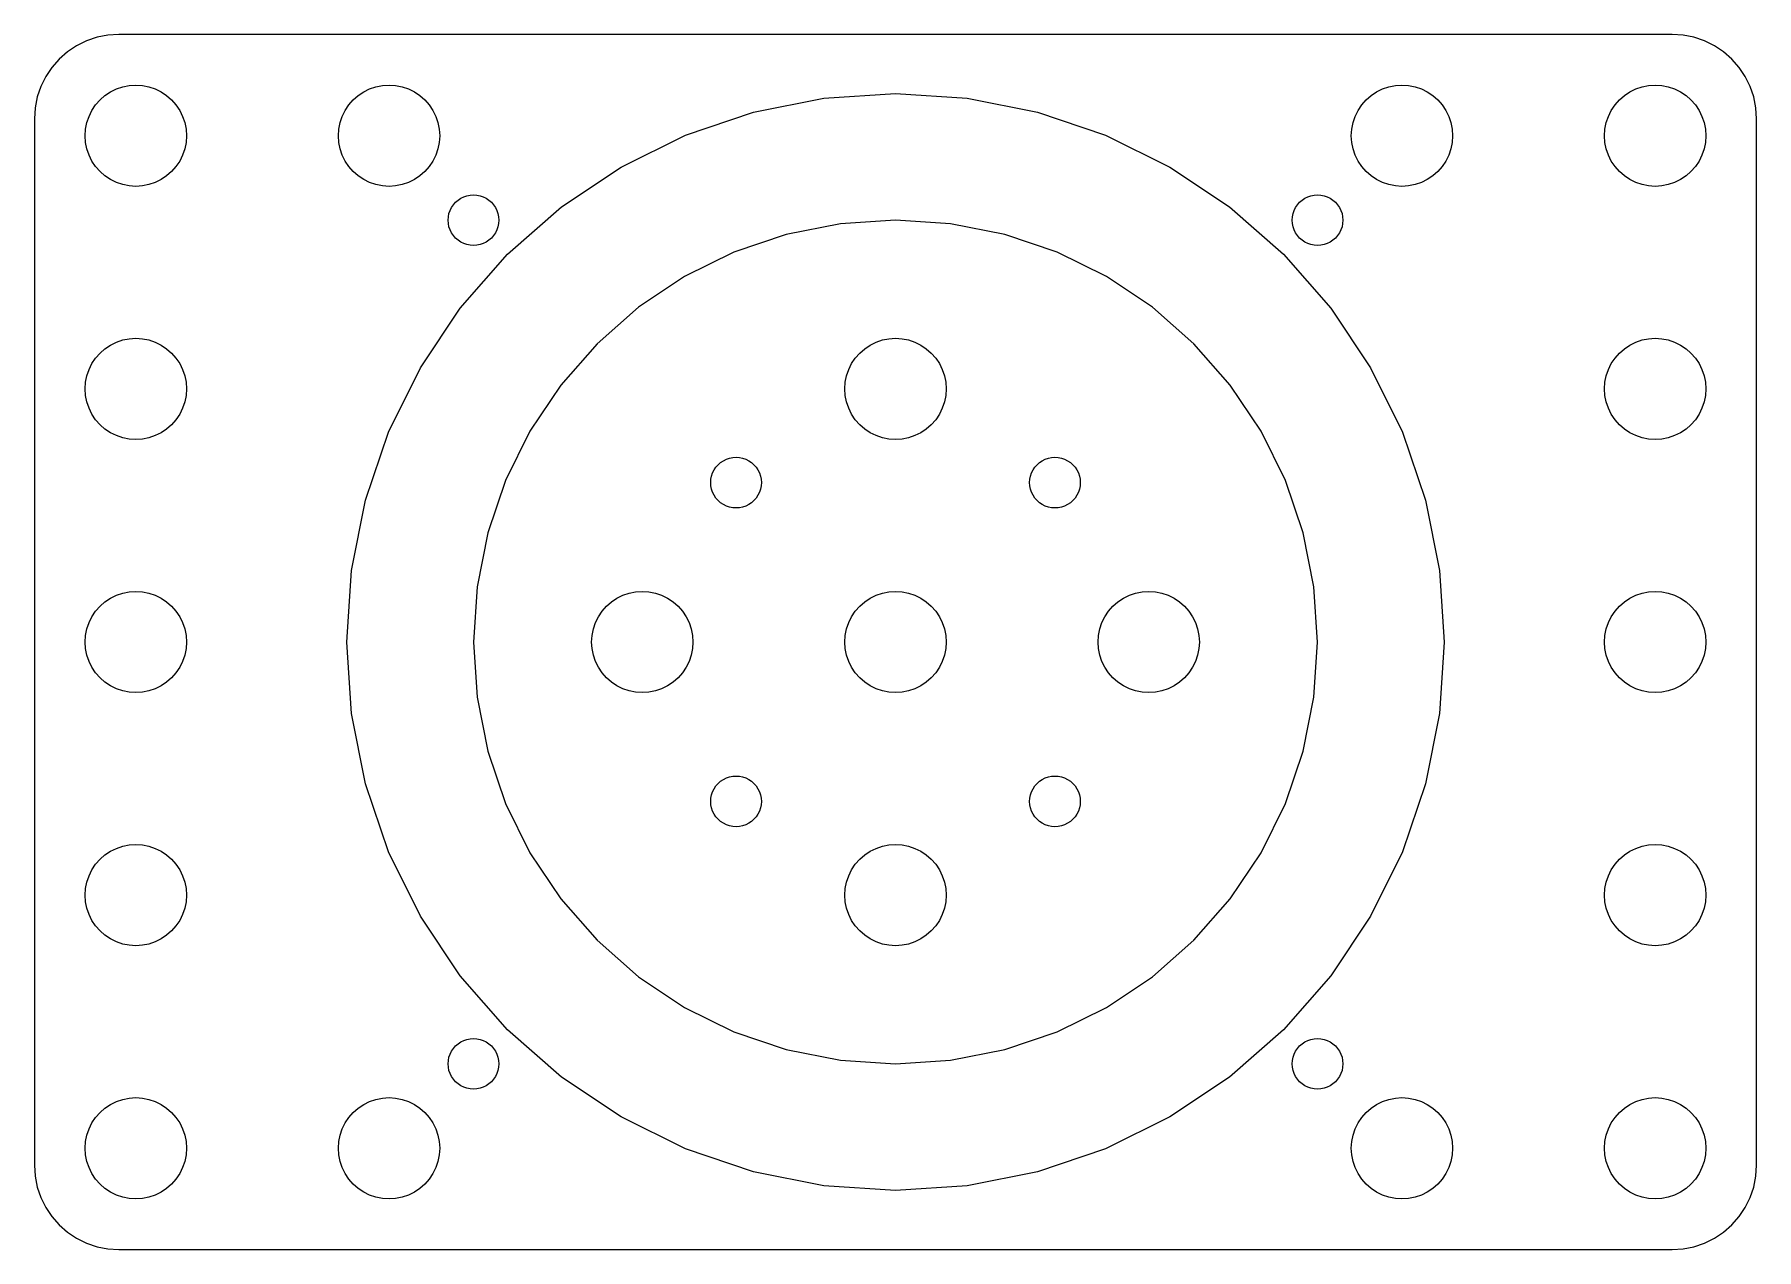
# Model space of a CAD drawing. Header units: metres. Extents: x -51 to 51, y -36 to 36.
import ezdxf

# ---------------------------------------------------------------- set-up
doc = ezdxf.new("R2010")
doc.units = ezdxf.units.M

msp = doc.modelspace()

# ---------------------------------------------------------------- linework, layer by layer
for p, q in [((-47.2991, 35.8346), (-47.9184, 35.6244)), ((-46.6576, 35.9622), (-47.2991, 35.8346)), ((-46.005, 36.005), (-46.6576, 35.9622)), ((46.005, 36.005), (-46.005, 36.005)), ((46.6576, 35.9622), (46.005, 36.005)), ((47.2991, 35.8346), (46.6576, 35.9622)), ((47.9184, 35.6244), (47.2991, 35.8346)), ((-49.0488, 34.9718), (-49.5405, 34.5405)), ((-48.505, 35.3351), (-49.0488, 34.9718)), ((-47.9184, 35.6244), (-48.505, 35.3351)), ((48.505, 35.3351), (47.9184, 35.6244)), ((49.0488, 34.9718), (48.505, 35.3351)), ((49.5405, 34.5405), (49.0488, 34.9718)), ((-49.9718, 34.0488), (-50.3351, 33.505)), ((-49.5405, 34.5405), (-49.9718, 34.0488)), ((49.9718, 34.0488), (49.5405, 34.5405)), ((50.3351, 33.505), (49.9718, 34.0488)), ((-50.6244, 32.9184), (-50.8346, 32.2991)), ((-50.3351, 33.505), (-50.6244, 32.9184)), ((-46.5, 32.5981), (-46.148, 32.7716)), ((-46.148, 32.7716), (-45.7765, 32.8978)), ((-45.7765, 32.8978), (-45.3916, 32.9743)), ((-45.3916, 32.9743), (-45, 33)), ((-45, 33), (-44.6084, 32.9743)), ((-44.6084, 32.9743), (-44.2235, 32.8978)), ((-44.2235, 32.8978), (-43.8519, 32.7716)), ((-43.8519, 32.7716), (-43.5, 32.5981)), ((-31.5, 32.5981), (-31.148, 32.7716)), ((-31.148, 32.7716), (-30.7764, 32.8978)), ((-30.7764, 32.8978), (-30.3916, 32.9743)), ((-30.3916, 32.9743), (-30, 33)), ((-30, 33), (-29.6084, 32.9743)), ((-29.6084, 32.9743), (-29.2235, 32.8978)), ((-29.2235, 32.8978), (-28.8519, 32.7716)), ((-28.8519, 32.7716), (-28.5, 32.5981)), ((28.5, 32.5981), (28.8519, 32.7716)), ((28.8519, 32.7716), (29.2235, 32.8978)), ((29.2235, 32.8978), (29.6084, 32.9743)), ((29.6084, 32.9743), (30, 33)), ((30, 33), (30.3916, 32.9743)), ((30.3916, 32.9743), (30.7764, 32.8978)), ((30.7764, 32.8978), (31.148, 32.7716)), ((31.148, 32.7716), (31.5, 32.5981)), ((43.5, 32.5981), (43.8519, 32.7716)), ((43.8519, 32.7716), (44.2235, 32.8978)), ((44.2235, 32.8978), (44.6084, 32.9743)), ((44.6084, 32.9743), (45, 33)), ((45, 33), (45.3916, 32.9743)), ((45.3916, 32.9743), (45.7765, 32.8978)), ((45.7765, 32.8978), (46.148, 32.7716)), ((46.148, 32.7716), (46.5, 32.5981)), ((50.6244, 32.9184), (50.3351, 33.505)), ((50.8346, 32.2991), (50.6244, 32.9184)), ((-50.9622, 31.6576), (-51.005, 31.005)), ((-50.8346, 32.2991), (-50.9622, 31.6576)), ((-47.5981, 31.5), (-47.3801, 31.8263)), ((-47.3801, 31.8263), (-47.1213, 32.1213)), ((-47.1213, 32.1213), (-46.8263, 32.3801)), ((-46.8263, 32.3801), (-46.5, 32.5981)), ((-43.5, 32.5981), (-43.1737, 32.3801)), ((-43.1737, 32.3801), (-42.8787, 32.1213)), ((-42.8787, 32.1213), (-42.6199, 31.8263)), ((-42.6199, 31.8263), (-42.4019, 31.5)), ((-32.5981, 31.5), (-32.3801, 31.8263)), ((-32.3801, 31.8263), (-32.1213, 32.1213)), ((-32.1213, 32.1213), (-31.8263, 32.3801)), ((-31.8263, 32.3801), (-31.5, 32.5981)), ((-28.5, 32.5981), (-28.1737, 32.3801)), ((-28.1737, 32.3801), (-27.8787, 32.1213)), ((-27.8787, 32.1213), (-27.6199, 31.8263)), ((-27.6199, 31.8263), (-27.4019, 31.5)), ((-8.41161, 31.3926), (-4.2421, 32.222)), ((-4.2421, 32.222), (0, 32.5)), ((0, 32.5), (4.2421, 32.222)), ((4.2421, 32.222), (8.41161, 31.3926)), ((27.4019, 31.5), (27.6199, 31.8263)), ((27.6199, 31.8263), (27.8787, 32.1213)), ((27.8787, 32.1213), (28.1737, 32.3801)), ((28.1737, 32.3801), (28.5, 32.5981)), ((31.5, 32.5981), (31.8263, 32.3801)), ((31.8263, 32.3801), (32.1213, 32.1213)), ((32.1213, 32.1213), (32.3801, 31.8263)), ((32.3801, 31.8263), (32.5981, 31.5)), ((42.4019, 31.5), (42.6199, 31.8263)), ((42.6199, 31.8263), (42.8787, 32.1213)), ((42.8787, 32.1213), (43.1737, 32.3801)), ((43.1737, 32.3801), (43.5, 32.5981)), ((46.5, 32.5981), (46.8263, 32.3801)), ((46.8263, 32.3801), (47.1213, 32.1213)), ((47.1213, 32.1213), (47.3801, 31.8263)), ((47.3801, 31.8263), (47.5981, 31.5)), ((50.9622, 31.6576), (50.8346, 32.2991)), ((51.005, 31.005), (50.9622, 31.6576)), ((-51.005, 31.005), (-51.005, -31.005)), ((-47.9743, 30.3916), (-47.8978, 30.7764)), ((-47.8978, 30.7764), (-47.7716, 31.148)), ((-47.7716, 31.148), (-47.5981, 31.5)), ((-42.4019, 31.5), (-42.2284, 31.148)), ((-42.2284, 31.148), (-42.1022, 30.7764)), ((-42.1022, 30.7764), (-42.0257, 30.3916)), ((-32.9743, 30.3916), (-32.8978, 30.7764)), ((-32.8978, 30.7764), (-32.7716, 31.148)), ((-32.7716, 31.148), (-32.5981, 31.5)), ((-27.4019, 31.5), (-27.2283, 31.148)), ((-27.2283, 31.148), (-27.1022, 30.7764)), ((-27.1022, 30.7764), (-27.0257, 30.3916)), ((-12.4372, 30.0261), (-8.41161, 31.3926)), ((8.41161, 31.3926), (12.4372, 30.0261)), ((27.0257, 30.3916), (27.1022, 30.7764)), ((27.1022, 30.7764), (27.2283, 31.148)), ((27.2283, 31.148), (27.4019, 31.5)), ((32.5981, 31.5), (32.7716, 31.148)), ((32.7716, 31.148), (32.8978, 30.7764)), ((32.8978, 30.7764), (32.9743, 30.3916)), ((42.0257, 30.3916), (42.1022, 30.7764)), ((42.1022, 30.7764), (42.2284, 31.148)), ((42.2284, 31.148), (42.4019, 31.5)), ((47.5981, 31.5), (47.7716, 31.148)), ((47.7716, 31.148), (47.8978, 30.7764)), ((47.8978, 30.7764), (47.9743, 30.3916)), ((51.005, -31.005), (51.005, 31.005)), ((-48, 30), (-47.9743, 30.3916)), ((-47.9743, 29.6084), (-48, 30)), ((-47.8978, 29.2235), (-47.9743, 29.6084)), ((-42.0257, 29.6084), (-42.1022, 29.2235)), ((-42.0257, 30.3916), (-42, 30)), ((-42, 30), (-42.0257, 29.6084)), ((-33, 30), (-32.9743, 30.3916)), ((-32.9743, 29.6084), (-33, 30)), ((-32.8978, 29.2235), (-32.9743, 29.6084)), ((-27.0257, 29.6084), (-27.1022, 29.2235)), ((-27.0257, 30.3916), (-27, 30)), ((-27, 30), (-27.0257, 29.6084)), ((-16.25, 28.1458), (-12.4372, 30.0261)), ((12.4372, 30.0261), (16.25, 28.1458)), ((27, 30), (27.0257, 30.3916)), ((27.0257, 29.6084), (27, 30)), ((27.1022, 29.2235), (27.0257, 29.6084)), ((32.9743, 29.6084), (32.8978, 29.2235)), ((32.9743, 30.3916), (33, 30)), ((33, 30), (32.9743, 29.6084)), ((42, 30), (42.0257, 30.3916)), ((42.0257, 29.6084), (42, 30)), ((42.1022, 29.2235), (42.0257, 29.6084)), ((47.9743, 29.6084), (47.8978, 29.2235)), ((47.9743, 30.3916), (48, 30)), ((48, 30), (47.9743, 29.6084)), ((-47.7716, 28.8519), (-47.8978, 29.2235)), ((-47.5981, 28.5), (-47.7716, 28.8519)), ((-42.2284, 28.8519), (-42.4019, 28.5)), ((-42.1022, 29.2235), (-42.2284, 28.8519)), ((-32.7716, 28.8519), (-32.8978, 29.2235)), ((-32.5981, 28.5), (-32.7716, 28.8519)), ((-27.2283, 28.8519), (-27.4019, 28.5)), ((-27.1022, 29.2235), (-27.2283, 28.8519)), ((27.2283, 28.8519), (27.1022, 29.2235)), ((27.4019, 28.5), (27.2283, 28.8519)), ((32.7716, 28.8519), (32.5981, 28.5)), ((32.8978, 29.2235), (32.7716, 28.8519)), ((42.2284, 28.8519), (42.1022, 29.2235)), ((42.4019, 28.5), (42.2284, 28.8519)), ((47.7716, 28.8519), (47.5981, 28.5)), ((47.8978, 29.2235), (47.7716, 28.8519)), ((-47.3801, 28.1737), (-47.5981, 28.5)), ((-47.1213, 27.8787), (-47.3801, 28.1737)), ((-46.8263, 27.6199), (-47.1213, 27.8787)), ((-46.5, 27.4019), (-46.8263, 27.6199)), ((-43.1737, 27.6199), (-43.5, 27.4019)), ((-42.8787, 27.8787), (-43.1737, 27.6199)), ((-42.6199, 28.1737), (-42.8787, 27.8787)), ((-42.4019, 28.5), (-42.6199, 28.1737)), ((-32.3801, 28.1737), (-32.5981, 28.5)), ((-32.1213, 27.8787), (-32.3801, 28.1737)), ((-31.8263, 27.6199), (-32.1213, 27.8787)), ((-31.5, 27.4019), (-31.8263, 27.6199)), ((-28.1737, 27.6199), (-28.5, 27.4019)), ((-27.8787, 27.8787), (-28.1737, 27.6199)), ((-27.6199, 28.1737), (-27.8787, 27.8787)), ((-27.4019, 28.5), (-27.6199, 28.1737)), ((-19.7847, 25.784), (-16.25, 28.1458)), ((16.25, 28.1458), (19.7847, 25.784)), ((27.6199, 28.1737), (27.4019, 28.5)), ((27.8787, 27.8787), (27.6199, 28.1737)), ((28.1737, 27.6199), (27.8787, 27.8787)), ((28.5, 27.4019), (28.1737, 27.6199)), ((31.8263, 27.6199), (31.5, 27.4019)), ((32.1213, 27.8787), (31.8263, 27.6199)), ((32.3801, 28.1737), (32.1213, 27.8787)), ((32.5981, 28.5), (32.3801, 28.1737)), ((42.6199, 28.1737), (42.4019, 28.5)), ((42.8787, 27.8787), (42.6199, 28.1737)), ((43.1737, 27.6199), (42.8787, 27.8787)), ((43.5, 27.4019), (43.1737, 27.6199)), ((46.8263, 27.6199), (46.5, 27.4019)), ((47.1213, 27.8787), (46.8263, 27.6199)), ((47.3801, 28.1737), (47.1213, 27.8787)), ((47.5981, 28.5), (47.3801, 28.1737)), ((-46.148, 27.2283), (-46.5, 27.4019)), ((-45.7765, 27.1022), (-46.148, 27.2283)), ((-45.3916, 27.0257), (-45.7765, 27.1022)), ((-45, 27), (-45.3916, 27.0257)), ((-44.6084, 27.0257), (-45, 27)), ((-44.2235, 27.1022), (-44.6084, 27.0257)), ((-43.8519, 27.2283), (-44.2235, 27.1022)), ((-43.5, 27.4019), (-43.8519, 27.2283)), ((-31.148, 27.2283), (-31.5, 27.4019)), ((-30.7764, 27.1022), (-31.148, 27.2283)), ((-30.3916, 27.0257), (-30.7764, 27.1022)), ((-30, 27), (-30.3916, 27.0257)), ((-29.6084, 27.0257), (-30, 27)), ((-29.2235, 27.1022), (-29.6084, 27.0257)), ((-28.8519, 27.2283), (-29.2235, 27.1022)), ((-28.5, 27.4019), (-28.8519, 27.2283)), ((28.8519, 27.2283), (28.5, 27.4019)), ((29.2235, 27.1022), (28.8519, 27.2283)), ((29.6084, 27.0257), (29.2235, 27.1022)), ((30, 27), (29.6084, 27.0257)), ((30.3916, 27.0257), (30, 27)), ((30.7764, 27.1022), (30.3916, 27.0257)), ((31.148, 27.2283), (30.7764, 27.1022)), ((31.5, 27.4019), (31.148, 27.2283)), ((43.8519, 27.2283), (43.5, 27.4019)), ((44.2235, 27.1022), (43.8519, 27.2283)), ((44.6084, 27.0257), (44.2235, 27.1022)), ((45, 27), (44.6084, 27.0257)), ((45.3916, 27.0257), (45, 27)), ((45.7765, 27.1022), (45.3916, 27.0257)), ((46.148, 27.2283), (45.7765, 27.1022)), ((46.5, 27.4019), (46.148, 27.2283)), ((-26.4489, 25.3882), (-26.3858, 25.574)), ((-26.3858, 25.574), (-26.299, 25.75)), ((-26.299, 25.75), (-26.19, 25.9131)), ((-26.19, 25.9131), (-26.0607, 26.0607)), ((-26.0607, 26.0607), (-25.9131, 26.19)), ((-25.9131, 26.19), (-25.75, 26.299)), ((-25.75, 26.299), (-25.574, 26.3858)), ((-25.574, 26.3858), (-25.3882, 26.4489)), ((-25.3882, 26.4489), (-25.1958, 26.4872)), ((-25.1958, 26.4872), (-25, 26.5)), ((-25, 26.5), (-24.8042, 26.4872)), ((-24.8042, 26.4872), (-24.6118, 26.4489)), ((-24.6118, 26.4489), (-24.426, 26.3858)), ((-24.426, 26.3858), (-24.25, 26.299)), ((-24.25, 26.299), (-24.0869, 26.19)), ((-24.0869, 26.19), (-23.9393, 26.0607)), ((-23.9393, 26.0607), (-23.81, 25.9131)), ((-23.81, 25.9131), (-23.701, 25.75)), ((-23.701, 25.75), (-23.6142, 25.574)), ((-23.6142, 25.574), (-23.5511, 25.3882)), ((-22.981, 22.981), (-19.7847, 25.784)), ((19.7847, 25.784), (22.981, 22.981)), ((23.5511, 25.3882), (23.6142, 25.574)), ((23.6142, 25.574), (23.701, 25.75)), ((23.701, 25.75), (23.81, 25.9131)), ((23.81, 25.9131), (23.9393, 26.0607)), ((23.9393, 26.0607), (24.0869, 26.19)), ((24.0869, 26.19), (24.25, 26.299)), ((24.25, 26.299), (24.426, 26.3858)), ((24.426, 26.3858), (24.6118, 26.4489)), ((24.6118, 26.4489), (24.8042, 26.4872)), ((24.8042, 26.4872), (25, 26.5)), ((25, 26.5), (25.1958, 26.4872)), ((25.1958, 26.4872), (25.3882, 26.4489)), ((25.3882, 26.4489), (25.574, 26.3858)), ((25.574, 26.3858), (25.75, 26.299)), ((25.75, 26.299), (25.9131, 26.19)), ((25.9131, 26.19), (26.0607, 26.0607)), ((26.0607, 26.0607), (26.19, 25.9131)), ((26.19, 25.9131), (26.299, 25.75)), ((26.299, 25.75), (26.3858, 25.574)), ((26.3858, 25.574), (26.4489, 25.3882)), ((-26.5, 25), (-26.4872, 25.1958)), ((-26.4872, 24.8042), (-26.5, 25)), ((-26.4872, 25.1958), (-26.4489, 25.3882)), ((-26.4489, 24.6118), (-26.4872, 24.8042)), ((-26.3858, 24.426), (-26.4489, 24.6118)), ((-23.5511, 24.6118), (-23.6142, 24.426)), ((-23.5511, 25.3882), (-23.5128, 25.1958)), ((-23.5128, 24.8042), (-23.5511, 24.6118)), ((-23.5128, 25.1958), (-23.5, 25)), ((-23.5, 25), (-23.5128, 24.8042)), ((-3.26315, 24.7861), (-6.47047, 24.1481)), ((0, 25), (-3.26315, 24.7861)), ((3.26315, 24.7861), (0, 25)), ((6.47047, 24.1481), (3.26315, 24.7861)), ((23.5, 25), (23.5128, 25.1958)), ((23.5128, 24.8042), (23.5, 25)), ((23.5128, 25.1958), (23.5511, 25.3882)), ((23.5511, 24.6118), (23.5128, 24.8042)), ((23.6142, 24.426), (23.5511, 24.6118)), ((26.4489, 24.6118), (26.3858, 24.426)), ((26.4489, 25.3882), (26.4872, 25.1958)), ((26.4872, 24.8042), (26.4489, 24.6118)), ((26.4872, 25.1958), (26.5, 25)), ((26.5, 25), (26.4872, 24.8042)), ((-26.299, 24.25), (-26.3858, 24.426)), ((-26.19, 24.0869), (-26.299, 24.25)), ((-26.0607, 23.9393), (-26.19, 24.0869)), ((-25.9131, 23.81), (-26.0607, 23.9393)), ((-25.75, 23.701), (-25.9131, 23.81)), ((-25.574, 23.6142), (-25.75, 23.701)), ((-25.3882, 23.5511), (-25.574, 23.6142)), ((-25.1958, 23.5128), (-25.3882, 23.5511)), ((-25, 23.5), (-25.1958, 23.5128)), ((-24.8042, 23.5128), (-25, 23.5)), ((-24.6118, 23.5511), (-24.8042, 23.5128)), ((-24.426, 23.6142), (-24.6118, 23.5511)), ((-24.25, 23.701), (-24.426, 23.6142)), ((-24.0869, 23.81), (-24.25, 23.701)), ((-23.9393, 23.9393), (-24.0869, 23.81)), ((-23.81, 24.0869), (-23.9393, 23.9393)), ((-23.701, 24.25), (-23.81, 24.0869)), ((-23.6142, 24.426), (-23.701, 24.25)), ((-6.47047, 24.1481), (-9.56708, 23.097)), ((9.56708, 23.097), (6.47047, 24.1481)), ((23.701, 24.25), (23.6142, 24.426)), ((23.81, 24.0869), (23.701, 24.25)), ((23.9393, 23.9393), (23.81, 24.0869)), ((24.0869, 23.81), (23.9393, 23.9393)), ((24.25, 23.701), (24.0869, 23.81)), ((24.426, 23.6142), (24.25, 23.701)), ((24.6118, 23.5511), (24.426, 23.6142)), ((24.8042, 23.5128), (24.6118, 23.5511)), ((25, 23.5), (24.8042, 23.5128)), ((25.1958, 23.5128), (25, 23.5)), ((25.3882, 23.5511), (25.1958, 23.5128)), ((25.574, 23.6142), (25.3882, 23.5511)), ((25.75, 23.701), (25.574, 23.6142)), ((25.9131, 23.81), (25.75, 23.701)), ((26.0607, 23.9393), (25.9131, 23.81)), ((26.19, 24.0869), (26.0607, 23.9393)), ((26.299, 24.25), (26.19, 24.0869)), ((26.3858, 24.426), (26.299, 24.25)), ((-25.784, 19.7847), (-22.981, 22.981)), ((-9.56708, 23.097), (-12.5, 21.6506)), ((12.5, 21.6506), (9.56708, 23.097)), ((22.981, 22.981), (25.784, 19.7847)), ((-12.5, 21.6506), (-15.219, 19.8338)), ((15.219, 19.8338), (12.5, 21.6506)), ((-28.1458, 16.25), (-25.784, 19.7847)), ((-15.219, 19.8338), (-17.6777, 17.6777)), ((17.6777, 17.6777), (15.219, 19.8338)), ((25.784, 19.7847), (28.1458, 16.25)), ((-47.1213, 17.1213), (-46.8263, 17.3801)), ((-46.8263, 17.3801), (-46.5, 17.5981)), ((-46.5, 17.5981), (-46.148, 17.7716)), ((-46.148, 17.7716), (-45.7765, 17.8978)), ((-45.7765, 17.8978), (-45.3916, 17.9743)), ((-45.3916, 17.9743), (-45, 18)), ((-45, 18), (-44.6084, 17.9743)), ((-44.6084, 17.9743), (-44.2235, 17.8978)), ((-44.2235, 17.8978), (-43.8519, 17.7716)), ((-43.8519, 17.7716), (-43.5, 17.5981)), ((-43.5, 17.5981), (-43.1737, 17.3801)), ((-43.1737, 17.3801), (-42.8787, 17.1213)), ((-17.6777, 17.6777), (-19.8338, 15.219)), ((-2.12131, 17.1213), (-1.82628, 17.3801)), ((-1.82628, 17.3801), (-1.5, 17.5981)), ((-1.5, 17.5981), (-1.14804, 17.7716)), ((-1.14804, 17.7716), (-0.776443, 17.8978)), ((-0.776443, 17.8978), (-0.391571, 17.9743)), ((-0.391571, 17.9743), (0, 18)), ((0, 18), (0.391571, 17.9743)), ((0.391571, 17.9743), (0.776443, 17.8978)), ((0.776443, 17.8978), (1.14804, 17.7716)), ((1.14804, 17.7716), (1.5, 17.5981)), ((1.5, 17.5981), (1.82628, 17.3801)), ((1.82628, 17.3801), (2.12131, 17.1213)), ((19.8338, 15.219), (17.6777, 17.6777)), ((42.8787, 17.1213), (43.1737, 17.3801)), ((43.1737, 17.3801), (43.5, 17.5981)), ((43.5, 17.5981), (43.8519, 17.7716)), ((43.8519, 17.7716), (44.2235, 17.8978)), ((44.2235, 17.8978), (44.6084, 17.9743)), ((44.6084, 17.9743), (45, 18)), ((45, 18), (45.3916, 17.9743)), ((45.3916, 17.9743), (45.7765, 17.8978)), ((45.7765, 17.8978), (46.148, 17.7716)), ((46.148, 17.7716), (46.5, 17.5981)), ((46.5, 17.5981), (46.8263, 17.3801)), ((46.8263, 17.3801), (47.1213, 17.1213)), ((-47.7716, 16.148), (-47.5981, 16.5)), ((-47.5981, 16.5), (-47.3801, 16.8263)), ((-47.3801, 16.8263), (-47.1213, 17.1213)), ((-42.8787, 17.1213), (-42.6199, 16.8263)), ((-42.6199, 16.8263), (-42.4019, 16.5)), ((-42.4019, 16.5), (-42.2284, 16.148)), ((-2.77164, 16.148), (-2.59807, 16.5)), ((-2.59807, 16.5), (-2.38005, 16.8263)), ((-2.38005, 16.8263), (-2.12131, 17.1213)), ((2.12131, 17.1213), (2.38005, 16.8263)), ((2.38005, 16.8263), (2.59807, 16.5)), ((2.59807, 16.5), (2.77164, 16.148)), ((42.2284, 16.148), (42.4019, 16.5)), ((42.4019, 16.5), (42.6199, 16.8263)), ((42.6199, 16.8263), (42.8787, 17.1213)), ((47.1213, 17.1213), (47.3801, 16.8263)), ((47.3801, 16.8263), (47.5981, 16.5)), ((47.5981, 16.5), (47.7716, 16.148)), ((-48, 15), (-47.9743, 15.3916)), ((-47.9743, 15.3916), (-47.8978, 15.7764)), ((-47.8978, 15.7764), (-47.7716, 16.148)), ((-42.2284, 16.148), (-42.1022, 15.7764)), ((-42.1022, 15.7764), (-42.0257, 15.3916)), ((-42.0257, 15.3916), (-42, 15)), ((-30.0261, 12.4372), (-28.1458, 16.25)), ((-3, 15), (-2.97432, 15.3916)), ((-2.97432, 15.3916), (-2.89777, 15.7764)), ((-2.89777, 15.7764), (-2.77164, 16.148)), ((2.77164, 16.148), (2.89777, 15.7764)), ((2.89777, 15.7764), (2.97432, 15.3916)), ((2.97432, 15.3916), (3, 15)), ((28.1458, 16.25), (30.0261, 12.4372)), ((42, 15), (42.0257, 15.3916)), ((42.0257, 15.3916), (42.1022, 15.7764)), ((42.1022, 15.7764), (42.2284, 16.148)), ((47.7716, 16.148), (47.8978, 15.7764)), ((47.8978, 15.7764), (47.9743, 15.3916)), ((47.9743, 15.3916), (48, 15)), ((-47.9743, 14.6084), (-48, 15)), ((-47.8978, 14.2235), (-47.9743, 14.6084)), ((-42.0257, 14.6084), (-42.1022, 14.2235)), ((-42, 15), (-42.0257, 14.6084)), ((-19.8338, 15.219), (-21.6506, 12.5)), ((-2.97432, 14.6084), (-3, 15)), ((-2.89777, 14.2235), (-2.97432, 14.6084)), ((2.97432, 14.6084), (2.89777, 14.2235)), ((3, 15), (2.97432, 14.6084)), ((21.6506, 12.5), (19.8338, 15.219)), ((42.0257, 14.6084), (42, 15)), ((42.1022, 14.2235), (42.0257, 14.6084)), ((47.9743, 14.6084), (47.8978, 14.2235)), ((48, 15), (47.9743, 14.6084)), ((-47.7716, 13.8519), (-47.8978, 14.2235)), ((-47.5981, 13.5), (-47.7716, 13.8519)), ((-47.3801, 13.1737), (-47.5981, 13.5)), ((-42.4019, 13.5), (-42.6199, 13.1737)), ((-42.2284, 13.8519), (-42.4019, 13.5)), ((-42.1022, 14.2235), (-42.2284, 13.8519)), ((-2.77164, 13.8519), (-2.89777, 14.2235)), ((-2.59807, 13.5), (-2.77164, 13.8519)), ((-2.38005, 13.1737), (-2.59807, 13.5)), ((2.59807, 13.5), (2.38005, 13.1737)), ((2.77164, 13.8519), (2.59807, 13.5)), ((2.89777, 14.2235), (2.77164, 13.8519)), ((42.2284, 13.8519), (42.1022, 14.2235)), ((42.4019, 13.5), (42.2284, 13.8519)), ((42.6199, 13.1737), (42.4019, 13.5)), ((47.5981, 13.5), (47.3801, 13.1737)), ((47.7716, 13.8519), (47.5981, 13.5)), ((47.8978, 14.2235), (47.7716, 13.8519)), ((-47.1213, 12.8787), (-47.3801, 13.1737)), ((-46.8263, 12.6199), (-47.1213, 12.8787)), ((-46.5, 12.4019), (-46.8263, 12.6199)), ((-46.148, 12.2283), (-46.5, 12.4019)), ((-43.5, 12.4019), (-43.8519, 12.2283)), ((-43.1737, 12.6199), (-43.5, 12.4019)), ((-42.8787, 12.8787), (-43.1737, 12.6199)), ((-42.6199, 13.1737), (-42.8787, 12.8787)), ((-31.3926, 8.41161), (-30.0261, 12.4372)), ((-21.6506, 12.5), (-23.097, 9.56708)), ((-2.12131, 12.8787), (-2.38005, 13.1737)), ((-1.82628, 12.6199), (-2.12131, 12.8787)), ((-1.5, 12.4019), (-1.82628, 12.6199)), ((-1.14804, 12.2283), (-1.5, 12.4019)), ((1.5, 12.4019), (1.14804, 12.2283)), ((1.82628, 12.6199), (1.5, 12.4019)), ((2.12131, 12.8787), (1.82628, 12.6199)), ((2.38005, 13.1737), (2.12131, 12.8787)), ((23.097, 9.56708), (21.6506, 12.5)), ((30.0261, 12.4372), (31.3926, 8.41161)), ((42.8787, 12.8787), (42.6199, 13.1737)), ((43.1737, 12.6199), (42.8787, 12.8787)), ((43.5, 12.4019), (43.1737, 12.6199)), ((43.8519, 12.2283), (43.5, 12.4019)), ((46.5, 12.4019), (46.148, 12.2283)), ((46.8263, 12.6199), (46.5, 12.4019)), ((47.1213, 12.8787), (46.8263, 12.6199)), ((47.3801, 13.1737), (47.1213, 12.8787)), ((-45.7765, 12.1022), (-46.148, 12.2283)), ((-45.3916, 12.0257), (-45.7765, 12.1022)), ((-45, 12), (-45.3916, 12.0257)), ((-44.6084, 12.0257), (-45, 12)), ((-44.2235, 12.1022), (-44.6084, 12.0257)), ((-43.8519, 12.2283), (-44.2235, 12.1022)), ((-0.776443, 12.1022), (-1.14804, 12.2283)), ((-0.391571, 12.0257), (-0.776443, 12.1022)), ((0, 12), (-0.391571, 12.0257)), ((0.391571, 12.0257), (0, 12)), ((0.776443, 12.1022), (0.391571, 12.0257)), ((1.14804, 12.2283), (0.776443, 12.1022)), ((44.2235, 12.1022), (43.8519, 12.2283)), ((44.6084, 12.0257), (44.2235, 12.1022)), ((45, 12), (44.6084, 12.0257)), ((45.3916, 12.0257), (45, 12)), ((45.7765, 12.1022), (45.3916, 12.0257)), ((46.148, 12.2283), (45.7765, 12.1022)), ((-10.744, 10.195), (-10.635, 10.3581)), ((-10.635, 10.3581), (-10.5056, 10.5056)), ((-10.5056, 10.5056), (-10.3581, 10.635)), ((-10.3581, 10.635), (-10.195, 10.744)), ((-10.195, 10.744), (-10.019, 10.8308)), ((-10.019, 10.8308), (-9.83322, 10.8939)), ((-9.83322, 10.8939), (-9.64078, 10.9322)), ((-9.64078, 10.9322), (-9.44499, 10.945)), ((-9.44499, 10.945), (-9.24921, 10.9322)), ((-9.24921, 10.9322), (-9.05676, 10.8939)), ((-9.05676, 10.8939), (-8.87097, 10.8308)), ((-8.87097, 10.8308), (-8.69499, 10.744)), ((-8.69499, 10.744), (-8.53185, 10.635)), ((-8.53185, 10.635), (-8.38434, 10.5056)), ((-8.38434, 10.5056), (-8.25496, 10.3581)), ((-8.25496, 10.3581), (-8.14595, 10.195)), ((8.14595, 10.195), (8.25496, 10.3581)), ((8.25496, 10.3581), (8.38434, 10.5056)), ((8.38434, 10.5056), (8.53185, 10.635)), ((8.53185, 10.635), (8.69499, 10.744)), ((8.69499, 10.744), (8.87097, 10.8308)), ((8.87097, 10.8308), (9.05676, 10.8939)), ((9.05676, 10.8939), (9.24921, 10.9322)), ((9.24921, 10.9322), (9.44499, 10.945)), ((9.44499, 10.945), (9.64078, 10.9322)), ((9.64078, 10.9322), (9.83322, 10.8939)), ((9.83322, 10.8939), (10.019, 10.8308)), ((10.019, 10.8308), (10.195, 10.744)), ((10.195, 10.744), (10.3581, 10.635)), ((10.3581, 10.635), (10.5056, 10.5056)), ((10.5056, 10.5056), (10.635, 10.3581)), ((10.635, 10.3581), (10.744, 10.195)), ((-23.097, 9.56708), (-24.1481, 6.47047)), ((-10.945, 9.44499), (-10.9322, 9.64078)), ((-10.9322, 9.24921), (-10.945, 9.44499)), ((-10.9322, 9.64078), (-10.8939, 9.83322)), ((-10.8939, 9.05676), (-10.9322, 9.24921)), ((-10.8939, 9.83322), (-10.8308, 10.019)), ((-10.8308, 10.019), (-10.744, 10.195)), ((-8.14595, 10.195), (-8.05917, 10.019)), ((-8.05917, 10.019), (-7.99611, 9.83322)), ((-7.99611, 9.83322), (-7.95782, 9.64078)), ((-7.95782, 9.24921), (-7.99611, 9.05676)), ((-7.95782, 9.64078), (-7.94499, 9.44499)), ((-7.94499, 9.44499), (-7.95782, 9.24921)), ((7.94499, 9.44499), (7.95782, 9.64078)), ((7.95782, 9.24921), (7.94499, 9.44499)), ((7.95782, 9.64078), (7.99611, 9.83322)), ((7.99611, 9.05676), (7.95782, 9.24921)), ((7.99611, 9.83322), (8.05917, 10.019)), ((8.05917, 10.019), (8.14595, 10.195)), ((10.744, 10.195), (10.8308, 10.019)), ((10.8308, 10.019), (10.8939, 9.83322)), ((10.8939, 9.83322), (10.9322, 9.64078)), ((10.9322, 9.24921), (10.8939, 9.05676)), ((10.9322, 9.64078), (10.945, 9.44499)), ((10.945, 9.44499), (10.9322, 9.24921)), ((24.1481, 6.47047), (23.097, 9.56708)), ((-32.222, 4.2421), (-31.3926, 8.41161)), ((-10.8308, 8.87097), (-10.8939, 9.05676)), ((-10.744, 8.69499), (-10.8308, 8.87097)), ((-10.635, 8.53185), (-10.744, 8.69499)), ((-10.5056, 8.38434), (-10.635, 8.53185)), ((-10.3581, 8.25496), (-10.5056, 8.38434)), ((-10.195, 8.14595), (-10.3581, 8.25496)), ((-8.53185, 8.25496), (-8.69499, 8.14595)), ((-8.38434, 8.38434), (-8.53185, 8.25496)), ((-8.25496, 8.53185), (-8.38434, 8.38434)), ((-8.14595, 8.69499), (-8.25496, 8.53185)), ((-8.05917, 8.87097), (-8.14595, 8.69499)), ((-7.99611, 9.05676), (-8.05917, 8.87097)), ((8.05917, 8.87097), (7.99611, 9.05676)), ((8.14595, 8.69499), (8.05917, 8.87097)), ((8.25496, 8.53185), (8.14595, 8.69499)), ((8.38434, 8.38434), (8.25496, 8.53185)), ((8.53185, 8.25496), (8.38434, 8.38434)), ((8.69499, 8.14595), (8.53185, 8.25496)), ((10.3581, 8.25496), (10.195, 8.14595)), ((10.5056, 8.38434), (10.3581, 8.25496)), ((10.635, 8.53185), (10.5056, 8.38434)), ((10.744, 8.69499), (10.635, 8.53185)), ((10.8308, 8.87097), (10.744, 8.69499)), ((10.8939, 9.05676), (10.8308, 8.87097)), ((31.3926, 8.41161), (32.222, 4.2421)), ((-10.019, 8.05917), (-10.195, 8.14595)), ((-9.83322, 7.99611), (-10.019, 8.05917)), ((-9.64078, 7.95782), (-9.83322, 7.99611)), ((-9.44499, 7.94499), (-9.64078, 7.95782)), ((-9.24921, 7.95782), (-9.44499, 7.94499)), ((-9.05676, 7.99611), (-9.24921, 7.95782)), ((-8.87097, 8.05917), (-9.05676, 7.99611)), ((-8.69499, 8.14595), (-8.87097, 8.05917)), ((8.87097, 8.05917), (8.69499, 8.14595)), ((9.05676, 7.99611), (8.87097, 8.05917)), ((9.24921, 7.95782), (9.05676, 7.99611)), ((9.44499, 7.94499), (9.24921, 7.95782)), ((9.64078, 7.95782), (9.44499, 7.94499)), ((9.83322, 7.99611), (9.64078, 7.95782)), ((10.019, 8.05917), (9.83322, 7.99611)), ((10.195, 8.14595), (10.019, 8.05917)), ((-24.1481, 6.47047), (-24.7861, 3.26315)), ((24.7861, 3.26315), (24.1481, 6.47047)), ((-32.5, 0), (-32.222, 4.2421)), ((32.222, 4.2421), (32.5, 0)), ((-24.7861, 3.26315), (-25, 0)), ((25, 0), (24.7861, 3.26315)), ((-47.3801, 1.82628), (-47.1213, 2.12131)), ((-47.1213, 2.12131), (-46.8263, 2.38005)), ((-46.8263, 2.38005), (-46.5, 2.59807)), ((-46.5, 2.59807), (-46.148, 2.77164)), ((-46.148, 2.77164), (-45.7765, 2.89777)), ((-45.7765, 2.89777), (-45.3916, 2.97432)), ((-45.3916, 2.97432), (-45, 3)), ((-45, 3), (-44.6084, 2.97432)), ((-44.6084, 2.97432), (-44.2235, 2.89777)), ((-44.2235, 2.89777), (-43.8519, 2.77164)), ((-43.8519, 2.77164), (-43.5, 2.59807)), ((-43.5, 2.59807), (-43.1737, 2.38005)), ((-43.1737, 2.38005), (-42.8787, 2.12131)), ((-42.8787, 2.12131), (-42.6199, 1.82628)), ((-17.3801, 1.82628), (-17.1213, 2.12131)), ((-17.1213, 2.12131), (-16.8263, 2.38005)), ((-16.8263, 2.38005), (-16.5, 2.59807)), ((-16.5, 2.59807), (-16.148, 2.77164)), ((-16.148, 2.77164), (-15.7764, 2.89777)), ((-15.7764, 2.89777), (-15.3916, 2.97432)), ((-15.3916, 2.97432), (-15, 3)), ((-15, 3), (-14.6084, 2.97432)), ((-14.6084, 2.97432), (-14.2235, 2.89777)), ((-14.2235, 2.89777), (-13.8519, 2.77164)), ((-13.8519, 2.77164), (-13.5, 2.59807)), ((-13.5, 2.59807), (-13.1737, 2.38005)), ((-13.1737, 2.38005), (-12.8787, 2.12131)), ((-12.8787, 2.12131), (-12.6199, 1.82628)), ((-2.38005, 1.82628), (-2.12131, 2.12131)), ((-2.12131, 2.12131), (-1.82628, 2.38005)), ((-1.82628, 2.38005), (-1.5, 2.59807)), ((-1.5, 2.59807), (-1.14804, 2.77164)), ((-1.14804, 2.77164), (-0.776443, 2.89777)), ((-0.776443, 2.89777), (-0.391571, 2.97432)), ((-0.391571, 2.97432), (0, 3)), ((0, 3), (0.391571, 2.97432)), ((0.391571, 2.97432), (0.776443, 2.89777)), ((0.776443, 2.89777), (1.14804, 2.77164)), ((1.14804, 2.77164), (1.5, 2.59807)), ((1.5, 2.59807), (1.82628, 2.38005)), ((1.82628, 2.38005), (2.12131, 2.12131)), ((2.12131, 2.12131), (2.38005, 1.82628)), ((12.6199, 1.82628), (12.8787, 2.12131)), ((12.8787, 2.12131), (13.1737, 2.38005)), ((13.1737, 2.38005), (13.5, 2.59807)), ((13.5, 2.59807), (13.8519, 2.77164)), ((13.8519, 2.77164), (14.2235, 2.89777)), ((14.2235, 2.89777), (14.6084, 2.97432)), ((14.6084, 2.97432), (15, 3)), ((15, 3), (15.3916, 2.97432)), ((15.3916, 2.97432), (15.7764, 2.89777)), ((15.7764, 2.89777), (16.148, 2.77164)), ((16.148, 2.77164), (16.5, 2.59807)), ((16.5, 2.59807), (16.8263, 2.38005)), ((16.8263, 2.38005), (17.1213, 2.12131)), ((17.1213, 2.12131), (17.3801, 1.82628)), ((42.6199, 1.82628), (42.8787, 2.12131)), ((42.8787, 2.12131), (43.1737, 2.38005)), ((43.1737, 2.38005), (43.5, 2.59807)), ((43.5, 2.59807), (43.8519, 2.77164)), ((43.8519, 2.77164), (44.2235, 2.89777)), ((44.2235, 2.89777), (44.6084, 2.97432)), ((44.6084, 2.97432), (45, 3)), ((45, 3), (45.3916, 2.97432)), ((45.3916, 2.97432), (45.7765, 2.89777)), ((45.7765, 2.89777), (46.148, 2.77164)), ((46.148, 2.77164), (46.5, 2.59807)), ((46.5, 2.59807), (46.8263, 2.38005)), ((46.8263, 2.38005), (47.1213, 2.12131)), ((47.1213, 2.12131), (47.3801, 1.82628)), ((-47.8978, 0.776443), (-47.7716, 1.14804)), ((-47.7716, 1.14804), (-47.5981, 1.5)), ((-47.5981, 1.5), (-47.3801, 1.82628)), ((-42.6199, 1.82628), (-42.4019, 1.5)), ((-42.4019, 1.5), (-42.2284, 1.14804)), ((-42.2284, 1.14804), (-42.1022, 0.776443)), ((-17.8978, 0.776443), (-17.7716, 1.14804)), ((-17.7716, 1.14804), (-17.5981, 1.5)), ((-17.5981, 1.5), (-17.3801, 1.82628)), ((-12.6199, 1.82628), (-12.4019, 1.5)), ((-12.4019, 1.5), (-12.2283, 1.14804)), ((-12.2283, 1.14804), (-12.1022, 0.776443)), ((-2.89777, 0.776443), (-2.77164, 1.14804)), ((-2.77164, 1.14804), (-2.59807, 1.5)), ((-2.59807, 1.5), (-2.38005, 1.82628)), ((2.38005, 1.82628), (2.59807, 1.5)), ((2.59807, 1.5), (2.77164, 1.14804)), ((2.77164, 1.14804), (2.89777, 0.776443)), ((12.1022, 0.776443), (12.2283, 1.14804)), ((12.2283, 1.14804), (12.4019, 1.5)), ((12.4019, 1.5), (12.6199, 1.82628)), ((17.3801, 1.82628), (17.5981, 1.5)), ((17.5981, 1.5), (17.7716, 1.14804)), ((17.7716, 1.14804), (17.8978, 0.776443)), ((42.1022, 0.776443), (42.2284, 1.14804)), ((42.2284, 1.14804), (42.4019, 1.5)), ((42.4019, 1.5), (42.6199, 1.82628)), ((47.3801, 1.82628), (47.5981, 1.5)), ((47.5981, 1.5), (47.7716, 1.14804)), ((47.7716, 1.14804), (47.8978, 0.776443)), ((-48, 0), (-47.9743, 0.391571)), ((-47.9743, -0.391571), (-48, 0)), ((-47.9743, 0.391571), (-47.8978, 0.776443)), ((-42.1022, 0.776443), (-42.0257, 0.391571)), ((-42.0257, 0.391571), (-42, 0)), ((-42, 0), (-42.0257, -0.391571)), ((-32.222, -4.2421), (-32.5, 0)), ((-25, 0), (-24.7861, -3.26315)), ((-18, 0), (-17.9743, 0.391571)), ((-17.9743, -0.391571), (-18, 0)), ((-17.9743, 0.391571), (-17.8978, 0.776443)), ((-12.1022, 0.776443), (-12.0257, 0.391571)), ((-12.0257, 0.391571), (-12, 0)), ((-12, 0), (-12.0257, -0.391571)), ((-3, 0), (-2.97432, 0.391571)), ((-2.97432, -0.391571), (-3, 0)), ((-2.97432, 0.391571), (-2.89777, 0.776443)), ((2.89777, 0.776443), (2.97432, 0.391571)), ((2.97432, 0.391571), (3, 0)), ((3, 0), (2.97432, -0.391571)), ((12, 0), (12.0257, 0.391571)), ((12.0257, -0.391571), (12, 0)), ((12.0257, 0.391571), (12.1022, 0.776443)), ((17.8978, 0.776443), (17.9743, 0.391571)), ((17.9743, 0.391571), (18, 0)), ((18, 0), (17.9743, -0.391571)), ((24.7861, -3.26315), (25, 0)), ((32.5, 0), (32.222, -4.2421)), ((42, 0), (42.0257, 0.391571)), ((42.0257, -0.391571), (42, 0)), ((42.0257, 0.391571), (42.1022, 0.776443)), ((47.8978, 0.776443), (47.9743, 0.391571)), ((47.9743, 0.391571), (48, 0)), ((48, 0), (47.9743, -0.391571)), ((-47.8978, -0.776443), (-47.9743, -0.391571)), ((-47.7716, -1.14804), (-47.8978, -0.776443)), ((-42.1022, -0.776443), (-42.2284, -1.14804)), ((-42.0257, -0.391571), (-42.1022, -0.776443)), ((-17.8978, -0.776443), (-17.9743, -0.391571)), ((-17.7716, -1.14804), (-17.8978, -0.776443)), ((-12.1022, -0.776443), (-12.2283, -1.14804)), ((-12.0257, -0.391571), (-12.1022, -0.776443)), ((-2.89777, -0.776443), (-2.97432, -0.391571)), ((-2.77164, -1.14804), (-2.89777, -0.776443)), ((2.89777, -0.776443), (2.77164, -1.14804)), ((2.97432, -0.391571), (2.89777, -0.776443)), ((12.1022, -0.776443), (12.0257, -0.391571)), ((12.2283, -1.14804), (12.1022, -0.776443)), ((17.8978, -0.776443), (17.7716, -1.14804)), ((17.9743, -0.391571), (17.8978, -0.776443)), ((42.1022, -0.776443), (42.0257, -0.391571)), ((42.2284, -1.14804), (42.1022, -0.776443)), ((47.8978, -0.776443), (47.7716, -1.14804)), ((47.9743, -0.391571), (47.8978, -0.776443)), ((-47.5981, -1.5), (-47.7716, -1.14804)), ((-47.3801, -1.82628), (-47.5981, -1.5)), ((-47.1213, -2.12131), (-47.3801, -1.82628)), ((-42.6199, -1.82628), (-42.8787, -2.12131)), ((-42.4019, -1.5), (-42.6199, -1.82628)), ((-42.2284, -1.14804), (-42.4019, -1.5)), ((-17.5981, -1.5), (-17.7716, -1.14804)), ((-17.3801, -1.82628), (-17.5981, -1.5)), ((-17.1213, -2.12131), (-17.3801, -1.82628)), ((-12.6199, -1.82628), (-12.8787, -2.12131)), ((-12.4019, -1.5), (-12.6199, -1.82628)), ((-12.2283, -1.14804), (-12.4019, -1.5)), ((-2.59807, -1.5), (-2.77164, -1.14804)), ((-2.38005, -1.82628), (-2.59807, -1.5)), ((-2.12131, -2.12131), (-2.38005, -1.82628)), ((2.38005, -1.82628), (2.12131, -2.12131)), ((2.59807, -1.5), (2.38005, -1.82628)), ((2.77164, -1.14804), (2.59807, -1.5)), ((12.4019, -1.5), (12.2283, -1.14804)), ((12.6199, -1.82628), (12.4019, -1.5)), ((12.8787, -2.12131), (12.6199, -1.82628)), ((17.3801, -1.82628), (17.1213, -2.12131)), ((17.5981, -1.5), (17.3801, -1.82628)), ((17.7716, -1.14804), (17.5981, -1.5)), ((42.4019, -1.5), (42.2284, -1.14804)), ((42.6199, -1.82628), (42.4019, -1.5)), ((42.8787, -2.12131), (42.6199, -1.82628)), ((47.3801, -1.82628), (47.1213, -2.12131)), ((47.5981, -1.5), (47.3801, -1.82628)), ((47.7716, -1.14804), (47.5981, -1.5)), ((-46.8263, -2.38005), (-47.1213, -2.12131)), ((-46.5, -2.59807), (-46.8263, -2.38005)), ((-46.148, -2.77164), (-46.5, -2.59807)), ((-45.7765, -2.89777), (-46.148, -2.77164)), ((-45.3916, -2.97432), (-45.7765, -2.89777)), ((-45, -3), (-45.3916, -2.97432)), ((-44.6084, -2.97432), (-45, -3)), ((-44.2235, -2.89777), (-44.6084, -2.97432)), ((-43.8519, -2.77164), (-44.2235, -2.89777)), ((-43.5, -2.59807), (-43.8519, -2.77164)), ((-43.1737, -2.38005), (-43.5, -2.59807)), ((-42.8787, -2.12131), (-43.1737, -2.38005)), ((-16.8263, -2.38005), (-17.1213, -2.12131)), ((-16.5, -2.59807), (-16.8263, -2.38005)), ((-16.148, -2.77164), (-16.5, -2.59807)), ((-15.7764, -2.89777), (-16.148, -2.77164)), ((-15.3916, -2.97432), (-15.7764, -2.89777)), ((-15, -3), (-15.3916, -2.97432)), ((-14.6084, -2.97432), (-15, -3)), ((-14.2235, -2.89777), (-14.6084, -2.97432)), ((-13.8519, -2.77164), (-14.2235, -2.89777)), ((-13.5, -2.59807), (-13.8519, -2.77164)), ((-13.1737, -2.38005), (-13.5, -2.59807)), ((-12.8787, -2.12131), (-13.1737, -2.38005)), ((-1.82628, -2.38005), (-2.12131, -2.12131)), ((-1.5, -2.59807), (-1.82628, -2.38005)), ((-1.14804, -2.77164), (-1.5, -2.59807)), ((-0.776443, -2.89777), (-1.14804, -2.77164)), ((-0.391571, -2.97432), (-0.776443, -2.89777)), ((0, -3), (-0.391571, -2.97432)), ((0.391571, -2.97432), (0, -3)), ((0.776443, -2.89777), (0.391571, -2.97432)), ((1.14804, -2.77164), (0.776443, -2.89777)), ((1.5, -2.59807), (1.14804, -2.77164)), ((1.82628, -2.38005), (1.5, -2.59807)), ((2.12131, -2.12131), (1.82628, -2.38005)), ((13.1737, -2.38005), (12.8787, -2.12131)), ((13.5, -2.59807), (13.1737, -2.38005)), ((13.8519, -2.77164), (13.5, -2.59807)), ((14.2235, -2.89777), (13.8519, -2.77164)), ((14.6084, -2.97432), (14.2235, -2.89777)), ((15, -3), (14.6084, -2.97432)), ((15.3916, -2.97432), (15, -3)), ((15.7764, -2.89777), (15.3916, -2.97432)), ((16.148, -2.77164), (15.7764, -2.89777)), ((16.5, -2.59807), (16.148, -2.77164)), ((16.8263, -2.38005), (16.5, -2.59807)), ((17.1213, -2.12131), (16.8263, -2.38005)), ((43.1737, -2.38005), (42.8787, -2.12131)), ((43.5, -2.59807), (43.1737, -2.38005)), ((43.8519, -2.77164), (43.5, -2.59807)), ((44.2235, -2.89777), (43.8519, -2.77164)), ((44.6084, -2.97432), (44.2235, -2.89777)), ((45, -3), (44.6084, -2.97432)), ((45.3916, -2.97432), (45, -3)), ((45.7765, -2.89777), (45.3916, -2.97432)), ((46.148, -2.77164), (45.7765, -2.89777)), ((46.5, -2.59807), (46.148, -2.77164)), ((46.8263, -2.38005), (46.5, -2.59807)), ((47.1213, -2.12131), (46.8263, -2.38005)), ((-24.7861, -3.26315), (-24.1481, -6.47047)), ((24.1481, -6.47047), (24.7861, -3.26315)), ((-31.3926, -8.41161), (-32.222, -4.2421)), ((32.222, -4.2421), (31.3926, -8.41161)), ((-24.1481, -6.47047), (-23.097, -9.56708)), ((23.097, -9.56708), (24.1481, -6.47047)), ((-10.3581, -8.25496), (-10.195, -8.14595)), ((-10.195, -8.14595), (-10.019, -8.05917)), ((-10.019, -8.05917), (-9.83322, -7.99611)), ((-9.83322, -7.99611), (-9.64078, -7.95782)), ((-9.64078, -7.95782), (-9.44499, -7.94499)), ((-9.44499, -7.94499), (-9.24921, -7.95782)), ((-9.24921, -7.95782), (-9.05676, -7.99611)), ((-9.05676, -7.99611), (-8.87097, -8.05917)), ((-8.87097, -8.05917), (-8.69499, -8.14595)), ((-8.69499, -8.14595), (-8.53185, -8.25496)), ((8.53185, -8.25496), (8.69499, -8.14595)), ((8.69499, -8.14595), (8.87097, -8.05917)), ((8.87097, -8.05917), (9.05676, -7.99611)), ((9.05676, -7.99611), (9.24921, -7.95782)), ((9.24921, -7.95782), (9.44499, -7.94499)), ((9.44499, -7.94499), (9.64078, -7.95782)), ((9.64078, -7.95782), (9.83322, -7.99611)), ((9.83322, -7.99611), (10.019, -8.05917)), ((10.019, -8.05917), (10.195, -8.14595)), ((10.195, -8.14595), (10.3581, -8.25496)), ((-30.0261, -12.4372), (-31.3926, -8.41161)), ((-10.9322, -9.24921), (-10.8939, -9.05676)), ((-10.8939, -9.05676), (-10.8308, -8.87097)), ((-10.8308, -8.87097), (-10.744, -8.69499)), ((-10.744, -8.69499), (-10.635, -8.53185)), ((-10.635, -8.53185), (-10.5056, -8.38434)), ((-10.5056, -8.38434), (-10.3581, -8.25496)), ((-8.53185, -8.25496), (-8.38434, -8.38434)), ((-8.38434, -8.38434), (-8.25496, -8.53185)), ((-8.25496, -8.53185), (-8.14595, -8.69499)), ((-8.14595, -8.69499), (-8.05917, -8.87097)), ((-8.05917, -8.87097), (-7.99611, -9.05676)), ((-7.99611, -9.05676), (-7.95782, -9.24921)), ((7.95782, -9.24921), (7.99611, -9.05676)), ((7.99611, -9.05676), (8.05917, -8.87097)), ((8.05917, -8.87097), (8.14595, -8.69499)), ((8.14595, -8.69499), (8.25496, -8.53185)), ((8.25496, -8.53185), (8.38434, -8.38434)), ((8.38434, -8.38434), (8.53185, -8.25496)), ((10.3581, -8.25496), (10.5056, -8.38434)), ((10.5056, -8.38434), (10.635, -8.53185)), ((10.635, -8.53185), (10.744, -8.69499)), ((10.744, -8.69499), (10.8308, -8.87097)), ((10.8308, -8.87097), (10.8939, -9.05676)), ((10.8939, -9.05676), (10.9322, -9.24921)), ((31.3926, -8.41161), (30.0261, -12.4372)), ((-23.097, -9.56708), (-21.6506, -12.5)), ((-10.945, -9.44499), (-10.9322, -9.24921)), ((-10.9322, -9.64078), (-10.945, -9.44499)), ((-10.8939, -9.83322), (-10.9322, -9.64078)), ((-10.8308, -10.019), (-10.8939, -9.83322)), ((-10.744, -10.195), (-10.8308, -10.019)), ((-10.635, -10.3581), (-10.744, -10.195)), ((-8.14595, -10.195), (-8.25496, -10.3581)), ((-8.05917, -10.019), (-8.14595, -10.195)), ((-7.99611, -9.83322), (-8.05917, -10.019)), ((-7.95782, -9.64078), (-7.99611, -9.83322)), ((-7.95782, -9.24921), (-7.94499, -9.44499)), ((-7.94499, -9.44499), (-7.95782, -9.64078)), ((7.94499, -9.44499), (7.95782, -9.24921)), ((7.95782, -9.64078), (7.94499, -9.44499)), ((7.99611, -9.83322), (7.95782, -9.64078)), ((8.05917, -10.019), (7.99611, -9.83322)), ((8.14595, -10.195), (8.05917, -10.019)), ((8.25496, -10.3581), (8.14595, -10.195)), ((10.744, -10.195), (10.635, -10.3581)), ((10.8308, -10.019), (10.744, -10.195)), ((10.8939, -9.83322), (10.8308, -10.019)), ((10.9322, -9.64078), (10.8939, -9.83322)), ((10.9322, -9.24921), (10.945, -9.44499)), ((10.945, -9.44499), (10.9322, -9.64078)), ((21.6506, -12.5), (23.097, -9.56708)), ((-10.5056, -10.5056), (-10.635, -10.3581)), ((-10.3581, -10.635), (-10.5056, -10.5056)), ((-10.195, -10.744), (-10.3581, -10.635)), ((-10.019, -10.8308), (-10.195, -10.744)), ((-9.83322, -10.8939), (-10.019, -10.8308)), ((-9.64078, -10.9322), (-9.83322, -10.8939)), ((-9.44499, -10.945), (-9.64078, -10.9322)), ((-9.24921, -10.9322), (-9.44499, -10.945)), ((-9.05676, -10.8939), (-9.24921, -10.9322)), ((-8.87097, -10.8308), (-9.05676, -10.8939)), ((-8.69499, -10.744), (-8.87097, -10.8308)), ((-8.53185, -10.635), (-8.69499, -10.744)), ((-8.38434, -10.5056), (-8.53185, -10.635)), ((-8.25496, -10.3581), (-8.38434, -10.5056)), ((8.38434, -10.5056), (8.25496, -10.3581)), ((8.53185, -10.635), (8.38434, -10.5056)), ((8.69499, -10.744), (8.53185, -10.635)), ((8.87097, -10.8308), (8.69499, -10.744)), ((9.05676, -10.8939), (8.87097, -10.8308)), ((9.24921, -10.9322), (9.05676, -10.8939)), ((9.44499, -10.945), (9.24921, -10.9322)), ((9.64078, -10.9322), (9.44499, -10.945)), ((9.83322, -10.8939), (9.64078, -10.9322)), ((10.019, -10.8308), (9.83322, -10.8939)), ((10.195, -10.744), (10.019, -10.8308)), ((10.3581, -10.635), (10.195, -10.744)), ((10.5056, -10.5056), (10.3581, -10.635)), ((10.635, -10.3581), (10.5056, -10.5056)), ((-46.5, -12.4019), (-46.148, -12.2283)), ((-46.148, -12.2283), (-45.7765, -12.1022)), ((-45.7765, -12.1022), (-45.3916, -12.0257)), ((-45.3916, -12.0257), (-45, -12)), ((-45, -12), (-44.6084, -12.0257)), ((-44.6084, -12.0257), (-44.2235, -12.1022)), ((-44.2235, -12.1022), (-43.8519, -12.2283)), ((-43.8519, -12.2283), (-43.5, -12.4019)), ((-1.5, -12.4019), (-1.14804, -12.2283)), ((-1.14804, -12.2283), (-0.776443, -12.1022)), ((-0.776443, -12.1022), (-0.391571, -12.0257)), ((-0.391571, -12.0257), (0, -12)), ((0, -12), (0.391571, -12.0257)), ((0.391571, -12.0257), (0.776443, -12.1022)), ((0.776443, -12.1022), (1.14804, -12.2283)), ((1.14804, -12.2283), (1.5, -12.4019)), ((43.5, -12.4019), (43.8519, -12.2283)), ((43.8519, -12.2283), (44.2235, -12.1022)), ((44.2235, -12.1022), (44.6084, -12.0257)), ((44.6084, -12.0257), (45, -12)), ((45, -12), (45.3916, -12.0257)), ((45.3916, -12.0257), (45.7765, -12.1022)), ((45.7765, -12.1022), (46.148, -12.2283)), ((46.148, -12.2283), (46.5, -12.4019)), ((-47.5981, -13.5), (-47.3801, -13.1737)), ((-47.3801, -13.1737), (-47.1213, -12.8787)), ((-47.1213, -12.8787), (-46.8263, -12.6199)), ((-46.8263, -12.6199), (-46.5, -12.4019)), ((-43.5, -12.4019), (-43.1737, -12.6199)), ((-43.1737, -12.6199), (-42.8787, -12.8787)), ((-42.8787, -12.8787), (-42.6199, -13.1737)), ((-42.6199, -13.1737), (-42.4019, -13.5)), ((-28.1458, -16.25), (-30.0261, -12.4372)), ((-21.6506, -12.5), (-19.8338, -15.219)), ((-2.59807, -13.5), (-2.38005, -13.1737)), ((-2.38005, -13.1737), (-2.12131, -12.8787)), ((-2.12131, -12.8787), (-1.82628, -12.6199)), ((-1.82628, -12.6199), (-1.5, -12.4019)), ((1.5, -12.4019), (1.82628, -12.6199)), ((1.82628, -12.6199), (2.12131, -12.8787)), ((2.12131, -12.8787), (2.38005, -13.1737)), ((2.38005, -13.1737), (2.59807, -13.5)), ((19.8338, -15.219), (21.6506, -12.5)), ((30.0261, -12.4372), (28.1458, -16.25)), ((42.4019, -13.5), (42.6199, -13.1737)), ((42.6199, -13.1737), (42.8787, -12.8787)), ((42.8787, -12.8787), (43.1737, -12.6199)), ((43.1737, -12.6199), (43.5, -12.4019)), ((46.5, -12.4019), (46.8263, -12.6199)), ((46.8263, -12.6199), (47.1213, -12.8787)), ((47.1213, -12.8787), (47.3801, -13.1737)), ((47.3801, -13.1737), (47.5981, -13.5)), ((-47.9743, -14.6084), (-47.8978, -14.2235)), ((-47.8978, -14.2235), (-47.7716, -13.8519)), ((-47.7716, -13.8519), (-47.5981, -13.5)), ((-42.4019, -13.5), (-42.2284, -13.8519)), ((-42.2284, -13.8519), (-42.1022, -14.2235)), ((-42.1022, -14.2235), (-42.0257, -14.6084)), ((-2.97432, -14.6084), (-2.89777, -14.2235)), ((-2.89777, -14.2235), (-2.77164, -13.8519)), ((-2.77164, -13.8519), (-2.59807, -13.5)), ((2.59807, -13.5), (2.77164, -13.8519)), ((2.77164, -13.8519), (2.89777, -14.2235)), ((2.89777, -14.2235), (2.97432, -14.6084)), ((42.0257, -14.6084), (42.1022, -14.2235)), ((42.1022, -14.2235), (42.2284, -13.8519)), ((42.2284, -13.8519), (42.4019, -13.5)), ((47.5981, -13.5), (47.7716, -13.8519)), ((47.7716, -13.8519), (47.8978, -14.2235)), ((47.8978, -14.2235), (47.9743, -14.6084)), ((-48, -15), (-47.9743, -14.6084)), ((-47.9743, -15.3916), (-48, -15)), ((-42.0257, -14.6084), (-42, -15)), ((-42, -15), (-42.0257, -15.3916)), ((-19.8338, -15.219), (-17.6777, -17.6777)), ((-3, -15), (-2.97432, -14.6084)), ((-2.97432, -15.3916), (-3, -15)), ((2.97432, -14.6084), (3, -15)), ((3, -15), (2.97432, -15.3916)), ((17.6777, -17.6777), (19.8338, -15.219)), ((42, -15), (42.0257, -14.6084)), ((42.0257, -15.3916), (42, -15)), ((47.9743, -14.6084), (48, -15)), ((48, -15), (47.9743, -15.3916)), ((-47.8978, -15.7764), (-47.9743, -15.3916)), ((-47.7716, -16.148), (-47.8978, -15.7764)), ((-47.5981, -16.5), (-47.7716, -16.148)), ((-42.2284, -16.148), (-42.4019, -16.5)), ((-42.1022, -15.7764), (-42.2284, -16.148)), ((-42.0257, -15.3916), (-42.1022, -15.7764)), ((-25.784, -19.7847), (-28.1458, -16.25)), ((-2.89777, -15.7764), (-2.97432, -15.3916)), ((-2.77164, -16.148), (-2.89777, -15.7764)), ((-2.59807, -16.5), (-2.77164, -16.148)), ((2.77164, -16.148), (2.59807, -16.5)), ((2.89777, -15.7764), (2.77164, -16.148)), ((2.97432, -15.3916), (2.89777, -15.7764)), ((28.1458, -16.25), (25.784, -19.7847)), ((42.1022, -15.7764), (42.0257, -15.3916)), ((42.2284, -16.148), (42.1022, -15.7764)), ((42.4019, -16.5), (42.2284, -16.148)), ((47.7716, -16.148), (47.5981, -16.5)), ((47.8978, -15.7764), (47.7716, -16.148)), ((47.9743, -15.3916), (47.8978, -15.7764)), ((-47.3801, -16.8263), (-47.5981, -16.5)), ((-47.1213, -17.1213), (-47.3801, -16.8263)), ((-46.8263, -17.3801), (-47.1213, -17.1213)), ((-42.8787, -17.1213), (-43.1737, -17.3801)), ((-42.6199, -16.8263), (-42.8787, -17.1213)), ((-42.4019, -16.5), (-42.6199, -16.8263)), ((-2.38005, -16.8263), (-2.59807, -16.5)), ((-2.12131, -17.1213), (-2.38005, -16.8263)), ((-1.82628, -17.3801), (-2.12131, -17.1213)), ((2.12131, -17.1213), (1.82628, -17.3801)), ((2.38005, -16.8263), (2.12131, -17.1213)), ((2.59807, -16.5), (2.38005, -16.8263)), ((42.6199, -16.8263), (42.4019, -16.5)), ((42.8787, -17.1213), (42.6199, -16.8263)), ((43.1737, -17.3801), (42.8787, -17.1213)), ((47.1213, -17.1213), (46.8263, -17.3801)), ((47.3801, -16.8263), (47.1213, -17.1213)), ((47.5981, -16.5), (47.3801, -16.8263)), ((-46.5, -17.5981), (-46.8263, -17.3801)), ((-46.148, -17.7716), (-46.5, -17.5981)), ((-45.7765, -17.8978), (-46.148, -17.7716)), ((-45.3916, -17.9743), (-45.7765, -17.8978)), ((-45, -18), (-45.3916, -17.9743)), ((-44.6084, -17.9743), (-45, -18)), ((-44.2235, -17.8978), (-44.6084, -17.9743)), ((-43.8519, -17.7716), (-44.2235, -17.8978)), ((-43.5, -17.5981), (-43.8519, -17.7716)), ((-43.1737, -17.3801), (-43.5, -17.5981)), ((-17.6777, -17.6777), (-15.219, -19.8338)), ((-1.5, -17.5981), (-1.82628, -17.3801)), ((-1.14804, -17.7716), (-1.5, -17.5981)), ((-0.776443, -17.8978), (-1.14804, -17.7716)), ((-0.391571, -17.9743), (-0.776443, -17.8978)), ((0, -18), (-0.391571, -17.9743)), ((0.391571, -17.9743), (0, -18)), ((0.776443, -17.8978), (0.391571, -17.9743)), ((1.14804, -17.7716), (0.776443, -17.8978)), ((1.5, -17.5981), (1.14804, -17.7716)), ((1.82628, -17.3801), (1.5, -17.5981)), ((15.219, -19.8338), (17.6777, -17.6777)), ((43.5, -17.5981), (43.1737, -17.3801)), ((43.8519, -17.7716), (43.5, -17.5981)), ((44.2235, -17.8978), (43.8519, -17.7716)), ((44.6084, -17.9743), (44.2235, -17.8978)), ((45, -18), (44.6084, -17.9743)), ((45.3916, -17.9743), (45, -18)), ((45.7765, -17.8978), (45.3916, -17.9743)), ((46.148, -17.7716), (45.7765, -17.8978)), ((46.5, -17.5981), (46.148, -17.7716)), ((46.8263, -17.3801), (46.5, -17.5981)), ((-22.981, -22.981), (-25.784, -19.7847)), ((-15.219, -19.8338), (-12.5, -21.6506)), ((12.5, -21.6506), (15.219, -19.8338)), ((25.784, -19.7847), (22.981, -22.981)), ((-12.5, -21.6506), (-9.56708, -23.097)), ((9.56708, -23.097), (12.5, -21.6506)), ((-19.7847, -25.784), (-22.981, -22.981)), ((-9.56708, -23.097), (-6.47047, -24.1481)), ((6.47047, -24.1481), (9.56708, -23.097)), ((22.981, -22.981), (19.7847, -25.784)), ((-26.4489, -24.6118), (-26.3858, -24.426)), ((-26.3858, -24.426), (-26.299, -24.25)), ((-26.299, -24.25), (-26.19, -24.0869)), ((-26.19, -24.0869), (-26.0607, -23.9393)), ((-26.0607, -23.9393), (-25.9131, -23.81)), ((-25.9131, -23.81), (-25.75, -23.701)), ((-25.75, -23.701), (-25.574, -23.6142)), ((-25.574, -23.6142), (-25.3882, -23.5511)), ((-25.3882, -23.5511), (-25.1958, -23.5128)), ((-25.1958, -23.5128), (-25, -23.5)), ((-25, -23.5), (-24.8042, -23.5128)), ((-24.8042, -23.5128), (-24.6118, -23.5511)), ((-24.6118, -23.5511), (-24.426, -23.6142)), ((-24.426, -23.6142), (-24.25, -23.701)), ((-24.25, -23.701), (-24.0869, -23.81)), ((-24.0869, -23.81), (-23.9393, -23.9393)), ((-23.9393, -23.9393), (-23.81, -24.0869)), ((-23.81, -24.0869), (-23.701, -24.25)), ((-23.701, -24.25), (-23.6142, -24.426)), ((-23.6142, -24.426), (-23.5511, -24.6118)), ((-6.47047, -24.1481), (-3.26315, -24.7861)), ((3.26315, -24.7861), (6.47047, -24.1481)), ((23.5511, -24.6118), (23.6142, -24.426)), ((23.6142, -24.426), (23.701, -24.25)), ((23.701, -24.25), (23.81, -24.0869)), ((23.81, -24.0869), (23.9393, -23.9393)), ((23.9393, -23.9393), (24.0869, -23.81)), ((24.0869, -23.81), (24.25, -23.701)), ((24.25, -23.701), (24.426, -23.6142)), ((24.426, -23.6142), (24.6118, -23.5511)), ((24.6118, -23.5511), (24.8042, -23.5128)), ((24.8042, -23.5128), (25, -23.5)), ((25, -23.5), (25.1958, -23.5128)), ((25.1958, -23.5128), (25.3882, -23.5511)), ((25.3882, -23.5511), (25.574, -23.6142)), ((25.574, -23.6142), (25.75, -23.701)), ((25.75, -23.701), (25.9131, -23.81)), ((25.9131, -23.81), (26.0607, -23.9393)), ((26.0607, -23.9393), (26.19, -24.0869)), ((26.19, -24.0869), (26.299, -24.25)), ((26.299, -24.25), (26.3858, -24.426)), ((26.3858, -24.426), (26.4489, -24.6118)), ((-26.5, -25), (-26.4872, -24.8042)), ((-26.4872, -25.1958), (-26.5, -25)), ((-26.4872, -24.8042), (-26.4489, -24.6118)), ((-26.4489, -25.3882), (-26.4872, -25.1958)), ((-26.3858, -25.574), (-26.4489, -25.3882)), ((-23.5511, -25.3882), (-23.6142, -25.574)), ((-23.5511, -24.6118), (-23.5128, -24.8042)), ((-23.5128, -25.1958), (-23.5511, -25.3882)), ((-23.5128, -24.8042), (-23.5, -25)), ((-23.5, -25), (-23.5128, -25.1958)), ((-3.26315, -24.7861), (0, -25)), ((0, -25), (3.26315, -24.7861)), ((23.5, -25), (23.5128, -24.8042)), ((23.5128, -25.1958), (23.5, -25)), ((23.5128, -24.8042), (23.5511, -24.6118)), ((23.5511, -25.3882), (23.5128, -25.1958)), ((23.6142, -25.574), (23.5511, -25.3882)), ((26.4489, -25.3882), (26.3858, -25.574)), ((26.4489, -24.6118), (26.4872, -24.8042)), ((26.4872, -25.1958), (26.4489, -25.3882)), ((26.4872, -24.8042), (26.5, -25)), ((26.5, -25), (26.4872, -25.1958)), ((-26.299, -25.75), (-26.3858, -25.574)), ((-26.19, -25.9131), (-26.299, -25.75)), ((-26.0607, -26.0607), (-26.19, -25.9131)), ((-25.9131, -26.19), (-26.0607, -26.0607)), ((-25.75, -26.299), (-25.9131, -26.19)), ((-25.574, -26.3858), (-25.75, -26.299)), ((-25.3882, -26.4489), (-25.574, -26.3858)), ((-25.1958, -26.4872), (-25.3882, -26.4489)), ((-25, -26.5), (-25.1958, -26.4872)), ((-24.8042, -26.4872), (-25, -26.5)), ((-24.6118, -26.4489), (-24.8042, -26.4872)), ((-24.426, -26.3858), (-24.6118, -26.4489)), ((-24.25, -26.299), (-24.426, -26.3858)), ((-24.0869, -26.19), (-24.25, -26.299)), ((-23.9393, -26.0607), (-24.0869, -26.19)), ((-23.81, -25.9131), (-23.9393, -26.0607)), ((-23.701, -25.75), (-23.81, -25.9131)), ((-23.6142, -25.574), (-23.701, -25.75)), ((-16.25, -28.1458), (-19.7847, -25.784)), ((19.7847, -25.784), (16.25, -28.1458)), ((23.701, -25.75), (23.6142, -25.574)), ((23.81, -25.9131), (23.701, -25.75)), ((23.9393, -26.0607), (23.81, -25.9131)), ((24.0869, -26.19), (23.9393, -26.0607)), ((24.25, -26.299), (24.0869, -26.19)), ((24.426, -26.3858), (24.25, -26.299)), ((24.6118, -26.4489), (24.426, -26.3858)), ((24.8042, -26.4872), (24.6118, -26.4489)), ((25, -26.5), (24.8042, -26.4872)), ((25.1958, -26.4872), (25, -26.5)), ((25.3882, -26.4489), (25.1958, -26.4872)), ((25.574, -26.3858), (25.3882, -26.4489)), ((25.75, -26.299), (25.574, -26.3858)), ((25.9131, -26.19), (25.75, -26.299)), ((26.0607, -26.0607), (25.9131, -26.19)), ((26.19, -25.9131), (26.0607, -26.0607)), ((26.299, -25.75), (26.19, -25.9131)), ((26.3858, -25.574), (26.299, -25.75)), ((-46.8263, -27.6199), (-46.5, -27.4019)), ((-46.5, -27.4019), (-46.148, -27.2283)), ((-46.148, -27.2283), (-45.7765, -27.1022)), ((-45.7765, -27.1022), (-45.3916, -27.0257)), ((-45.3916, -27.0257), (-45, -27)), ((-45, -27), (-44.6084, -27.0257)), ((-44.6084, -27.0257), (-44.2235, -27.1022)), ((-44.2235, -27.1022), (-43.8519, -27.2283)), ((-43.8519, -27.2283), (-43.5, -27.4019)), ((-43.5, -27.4019), (-43.1737, -27.6199)), ((-31.8263, -27.6199), (-31.5, -27.4019)), ((-31.5, -27.4019), (-31.148, -27.2283)), ((-31.148, -27.2283), (-30.7764, -27.1022)), ((-30.7764, -27.1022), (-30.3916, -27.0257)), ((-30.3916, -27.0257), (-30, -27)), ((-30, -27), (-29.6084, -27.0257)), ((-29.6084, -27.0257), (-29.2235, -27.1022)), ((-29.2235, -27.1022), (-28.8519, -27.2283)), ((-28.8519, -27.2283), (-28.5, -27.4019)), ((-28.5, -27.4019), (-28.1737, -27.6199)), ((28.1737, -27.6199), (28.5, -27.4019)), ((28.5, -27.4019), (28.8519, -27.2283)), ((28.8519, -27.2283), (29.2235, -27.1022)), ((29.2235, -27.1022), (29.6084, -27.0257)), ((29.6084, -27.0257), (30, -27)), ((30, -27), (30.3916, -27.0257)), ((30.3916, -27.0257), (30.7764, -27.1022)), ((30.7764, -27.1022), (31.148, -27.2283)), ((31.148, -27.2283), (31.5, -27.4019)), ((31.5, -27.4019), (31.8263, -27.6199)), ((43.1737, -27.6199), (43.5, -27.4019)), ((43.5, -27.4019), (43.8519, -27.2283)), ((43.8519, -27.2283), (44.2235, -27.1022)), ((44.2235, -27.1022), (44.6084, -27.0257)), ((44.6084, -27.0257), (45, -27)), ((45, -27), (45.3916, -27.0257)), ((45.3916, -27.0257), (45.7765, -27.1022)), ((45.7765, -27.1022), (46.148, -27.2283)), ((46.148, -27.2283), (46.5, -27.4019)), ((46.5, -27.4019), (46.8263, -27.6199)), ((-47.7716, -28.8519), (-47.5981, -28.5)), ((-47.5981, -28.5), (-47.3801, -28.1737)), ((-47.3801, -28.1737), (-47.1213, -27.8787)), ((-47.1213, -27.8787), (-46.8263, -27.6199)), ((-43.1737, -27.6199), (-42.8787, -27.8787)), ((-42.8787, -27.8787), (-42.6199, -28.1737)), ((-42.6199, -28.1737), (-42.4019, -28.5)), ((-42.4019, -28.5), (-42.2284, -28.8519)), ((-32.7716, -28.8519), (-32.5981, -28.5)), ((-32.5981, -28.5), (-32.3801, -28.1737)), ((-32.3801, -28.1737), (-32.1213, -27.8787)), ((-32.1213, -27.8787), (-31.8263, -27.6199)), ((-28.1737, -27.6199), (-27.8787, -27.8787)), ((-27.8787, -27.8787), (-27.6199, -28.1737)), ((-27.6199, -28.1737), (-27.4019, -28.5)), ((-27.4019, -28.5), (-27.2283, -28.8519)), ((-12.4372, -30.0261), (-16.25, -28.1458)), ((16.25, -28.1458), (12.4372, -30.0261)), ((27.2283, -28.8519), (27.4019, -28.5)), ((27.4019, -28.5), (27.6199, -28.1737)), ((27.6199, -28.1737), (27.8787, -27.8787)), ((27.8787, -27.8787), (28.1737, -27.6199)), ((31.8263, -27.6199), (32.1213, -27.8787)), ((32.1213, -27.8787), (32.3801, -28.1737)), ((32.3801, -28.1737), (32.5981, -28.5)), ((32.5981, -28.5), (32.7716, -28.8519)), ((42.2284, -28.8519), (42.4019, -28.5)), ((42.4019, -28.5), (42.6199, -28.1737)), ((42.6199, -28.1737), (42.8787, -27.8787)), ((42.8787, -27.8787), (43.1737, -27.6199)), ((46.8263, -27.6199), (47.1213, -27.8787)), ((47.1213, -27.8787), (47.3801, -28.1737)), ((47.3801, -28.1737), (47.5981, -28.5)), ((47.5981, -28.5), (47.7716, -28.8519)), ((-47.9743, -29.6084), (-47.8978, -29.2235)), ((-47.8978, -29.2235), (-47.7716, -28.8519)), ((-42.2284, -28.8519), (-42.1022, -29.2235)), ((-42.1022, -29.2235), (-42.0257, -29.6084)), ((-32.9743, -29.6084), (-32.8978, -29.2235)), ((-32.8978, -29.2235), (-32.7716, -28.8519)), ((-27.2283, -28.8519), (-27.1022, -29.2235)), ((-27.1022, -29.2235), (-27.0257, -29.6084)), ((27.0257, -29.6084), (27.1022, -29.2235)), ((27.1022, -29.2235), (27.2283, -28.8519)), ((32.7716, -28.8519), (32.8978, -29.2235)), ((32.8978, -29.2235), (32.9743, -29.6084)), ((42.0257, -29.6084), (42.1022, -29.2235)), ((42.1022, -29.2235), (42.2284, -28.8519)), ((47.7716, -28.8519), (47.8978, -29.2235)), ((47.8978, -29.2235), (47.9743, -29.6084)), ((-48, -30), (-47.9743, -29.6084)), ((-47.9743, -30.3916), (-48, -30)), ((-47.8978, -30.7764), (-47.9743, -30.3916)), ((-42.0257, -30.3916), (-42.1022, -30.7764)), ((-42.0257, -29.6084), (-42, -30)), ((-42, -30), (-42.0257, -30.3916)), ((-33, -30), (-32.9743, -29.6084)), ((-32.9743, -30.3916), (-33, -30)), ((-32.8978, -30.7764), (-32.9743, -30.3916)), ((-27.0257, -30.3916), (-27.1022, -30.7764)), ((-27.0257, -29.6084), (-27, -30)), ((-27, -30), (-27.0257, -30.3916)), ((-8.41161, -31.3926), (-12.4372, -30.0261)), ((12.4372, -30.0261), (8.41161, -31.3926)), ((27, -30), (27.0257, -29.6084)), ((27.0257, -30.3916), (27, -30)), ((27.1022, -30.7764), (27.0257, -30.3916)), ((32.9743, -30.3916), (32.8978, -30.7764)), ((32.9743, -29.6084), (33, -30)), ((33, -30), (32.9743, -30.3916)), ((42, -30), (42.0257, -29.6084)), ((42.0257, -30.3916), (42, -30)), ((42.1022, -30.7764), (42.0257, -30.3916)), ((47.9743, -30.3916), (47.8978, -30.7764)), ((47.9743, -29.6084), (48, -30)), ((48, -30), (47.9743, -30.3916)), ((-51.005, -31.005), (-50.9622, -31.6576)), ((-47.7716, -31.148), (-47.8978, -30.7764)), ((-47.5981, -31.5), (-47.7716, -31.148)), ((-47.3801, -31.8263), (-47.5981, -31.5)), ((-42.4019, -31.5), (-42.6199, -31.8263)), ((-42.2284, -31.148), (-42.4019, -31.5)), ((-42.1022, -30.7764), (-42.2284, -31.148)), ((-32.7716, -31.148), (-32.8978, -30.7764)), ((-32.5981, -31.5), (-32.7716, -31.148)), ((-32.3801, -31.8263), (-32.5981, -31.5)), ((-27.4019, -31.5), (-27.6199, -31.8263)), ((-27.2283, -31.148), (-27.4019, -31.5)), ((-27.1022, -30.7764), (-27.2283, -31.148)), ((-4.2421, -32.222), (-8.41161, -31.3926)), ((8.41161, -31.3926), (4.2421, -32.222)), ((27.2283, -31.148), (27.1022, -30.7764)), ((27.4019, -31.5), (27.2283, -31.148)), ((27.6199, -31.8263), (27.4019, -31.5)), ((32.5981, -31.5), (32.3801, -31.8263)), ((32.7716, -31.148), (32.5981, -31.5)), ((32.8978, -30.7764), (32.7716, -31.148)), ((42.2284, -31.148), (42.1022, -30.7764)), ((42.4019, -31.5), (42.2284, -31.148)), ((42.6199, -31.8263), (42.4019, -31.5)), ((47.5981, -31.5), (47.3801, -31.8263)), ((47.7716, -31.148), (47.5981, -31.5)), ((47.8978, -30.7764), (47.7716, -31.148)), ((50.9622, -31.6576), (51.005, -31.005)), ((-50.9622, -31.6576), (-50.8346, -32.2991)), ((-50.8346, -32.2991), (-50.6244, -32.9184)), ((-47.1213, -32.1213), (-47.3801, -31.8263)), ((-46.8263, -32.3801), (-47.1213, -32.1213)), ((-46.5, -32.5981), (-46.8263, -32.3801)), ((-46.148, -32.7716), (-46.5, -32.5981)), ((-43.5, -32.5981), (-43.8519, -32.7716)), ((-43.1737, -32.3801), (-43.5, -32.5981)), ((-42.8787, -32.1213), (-43.1737, -32.3801)), ((-42.6199, -31.8263), (-42.8787, -32.1213)), ((-32.1213, -32.1213), (-32.3801, -31.8263)), ((-31.8263, -32.3801), (-32.1213, -32.1213)), ((-31.5, -32.5981), (-31.8263, -32.3801)), ((-31.148, -32.7716), (-31.5, -32.5981)), ((-28.5, -32.5981), (-28.8519, -32.7716)), ((-28.1737, -32.3801), (-28.5, -32.5981)), ((-27.8787, -32.1213), (-28.1737, -32.3801)), ((-27.6199, -31.8263), (-27.8787, -32.1213)), ((0, -32.5), (-4.2421, -32.222)), ((4.2421, -32.222), (0, -32.5)), ((27.8787, -32.1213), (27.6199, -31.8263)), ((28.1737, -32.3801), (27.8787, -32.1213)), ((28.5, -32.5981), (28.1737, -32.3801)), ((28.8519, -32.7716), (28.5, -32.5981)), ((31.5, -32.5981), (31.148, -32.7716)), ((31.8263, -32.3801), (31.5, -32.5981)), ((32.1213, -32.1213), (31.8263, -32.3801)), ((32.3801, -31.8263), (32.1213, -32.1213)), ((42.8787, -32.1213), (42.6199, -31.8263)), ((43.1737, -32.3801), (42.8787, -32.1213)), ((43.5, -32.5981), (43.1737, -32.3801)), ((43.8519, -32.7716), (43.5, -32.5981)), ((46.5, -32.5981), (46.148, -32.7716)), ((46.8263, -32.3801), (46.5, -32.5981)), ((47.1213, -32.1213), (46.8263, -32.3801)), ((47.3801, -31.8263), (47.1213, -32.1213)), ((50.6244, -32.9184), (50.8346, -32.2991)), ((50.8346, -32.2991), (50.9622, -31.6576)), ((-50.6244, -32.9184), (-50.3351, -33.505)), ((-50.3351, -33.505), (-49.9718, -34.0488)), ((-45.7765, -32.8978), (-46.148, -32.7716)), ((-45.3916, -32.9743), (-45.7765, -32.8978)), ((-45, -33), (-45.3916, -32.9743)), ((-44.6084, -32.9743), (-45, -33)), ((-44.2235, -32.8978), (-44.6084, -32.9743)), ((-43.8519, -32.7716), (-44.2235, -32.8978)), ((-30.7764, -32.8978), (-31.148, -32.7716)), ((-30.3916, -32.9743), (-30.7764, -32.8978)), ((-30, -33), (-30.3916, -32.9743)), ((-29.6084, -32.9743), (-30, -33)), ((-29.2235, -32.8978), (-29.6084, -32.9743)), ((-28.8519, -32.7716), (-29.2235, -32.8978)), ((29.2235, -32.8978), (28.8519, -32.7716)), ((29.6084, -32.9743), (29.2235, -32.8978)), ((30, -33), (29.6084, -32.9743)), ((30.3916, -32.9743), (30, -33)), ((30.7764, -32.8978), (30.3916, -32.9743)), ((31.148, -32.7716), (30.7764, -32.8978)), ((44.2235, -32.8978), (43.8519, -32.7716)), ((44.6084, -32.9743), (44.2235, -32.8978)), ((45, -33), (44.6084, -32.9743)), ((45.3916, -32.9743), (45, -33)), ((45.7765, -32.8978), (45.3916, -32.9743)), ((46.148, -32.7716), (45.7765, -32.8978)), ((49.9718, -34.0488), (50.3351, -33.505)), ((50.3351, -33.505), (50.6244, -32.9184)), ((-49.9718, -34.0488), (-49.5405, -34.5405)), ((-49.5405, -34.5405), (-49.0488, -34.9718)), ((49.0488, -34.9718), (49.5405, -34.5405)), ((49.5405, -34.5405), (49.9718, -34.0488)), ((-49.0488, -34.9718), (-48.505, -35.3351)), ((-48.505, -35.3351), (-47.9184, -35.6244)), ((-47.9184, -35.6244), (-47.2991, -35.8346)), ((47.2991, -35.8346), (47.9184, -35.6244)), ((47.9184, -35.6244), (48.505, -35.3351)), ((48.505, -35.3351), (49.0488, -34.9718)), ((-47.2991, -35.8346), (-46.6576, -35.9622)), ((-46.6576, -35.9622), (-46.005, -36.005)), ((-46.005, -36.005), (46.005, -36.005)), ((46.005, -36.005), (46.6576, -35.9622)), ((46.6576, -35.9622), (47.2991, -35.8346))]:
    msp.add_line(p, q)

doc.saveas('drawing.dxf')
